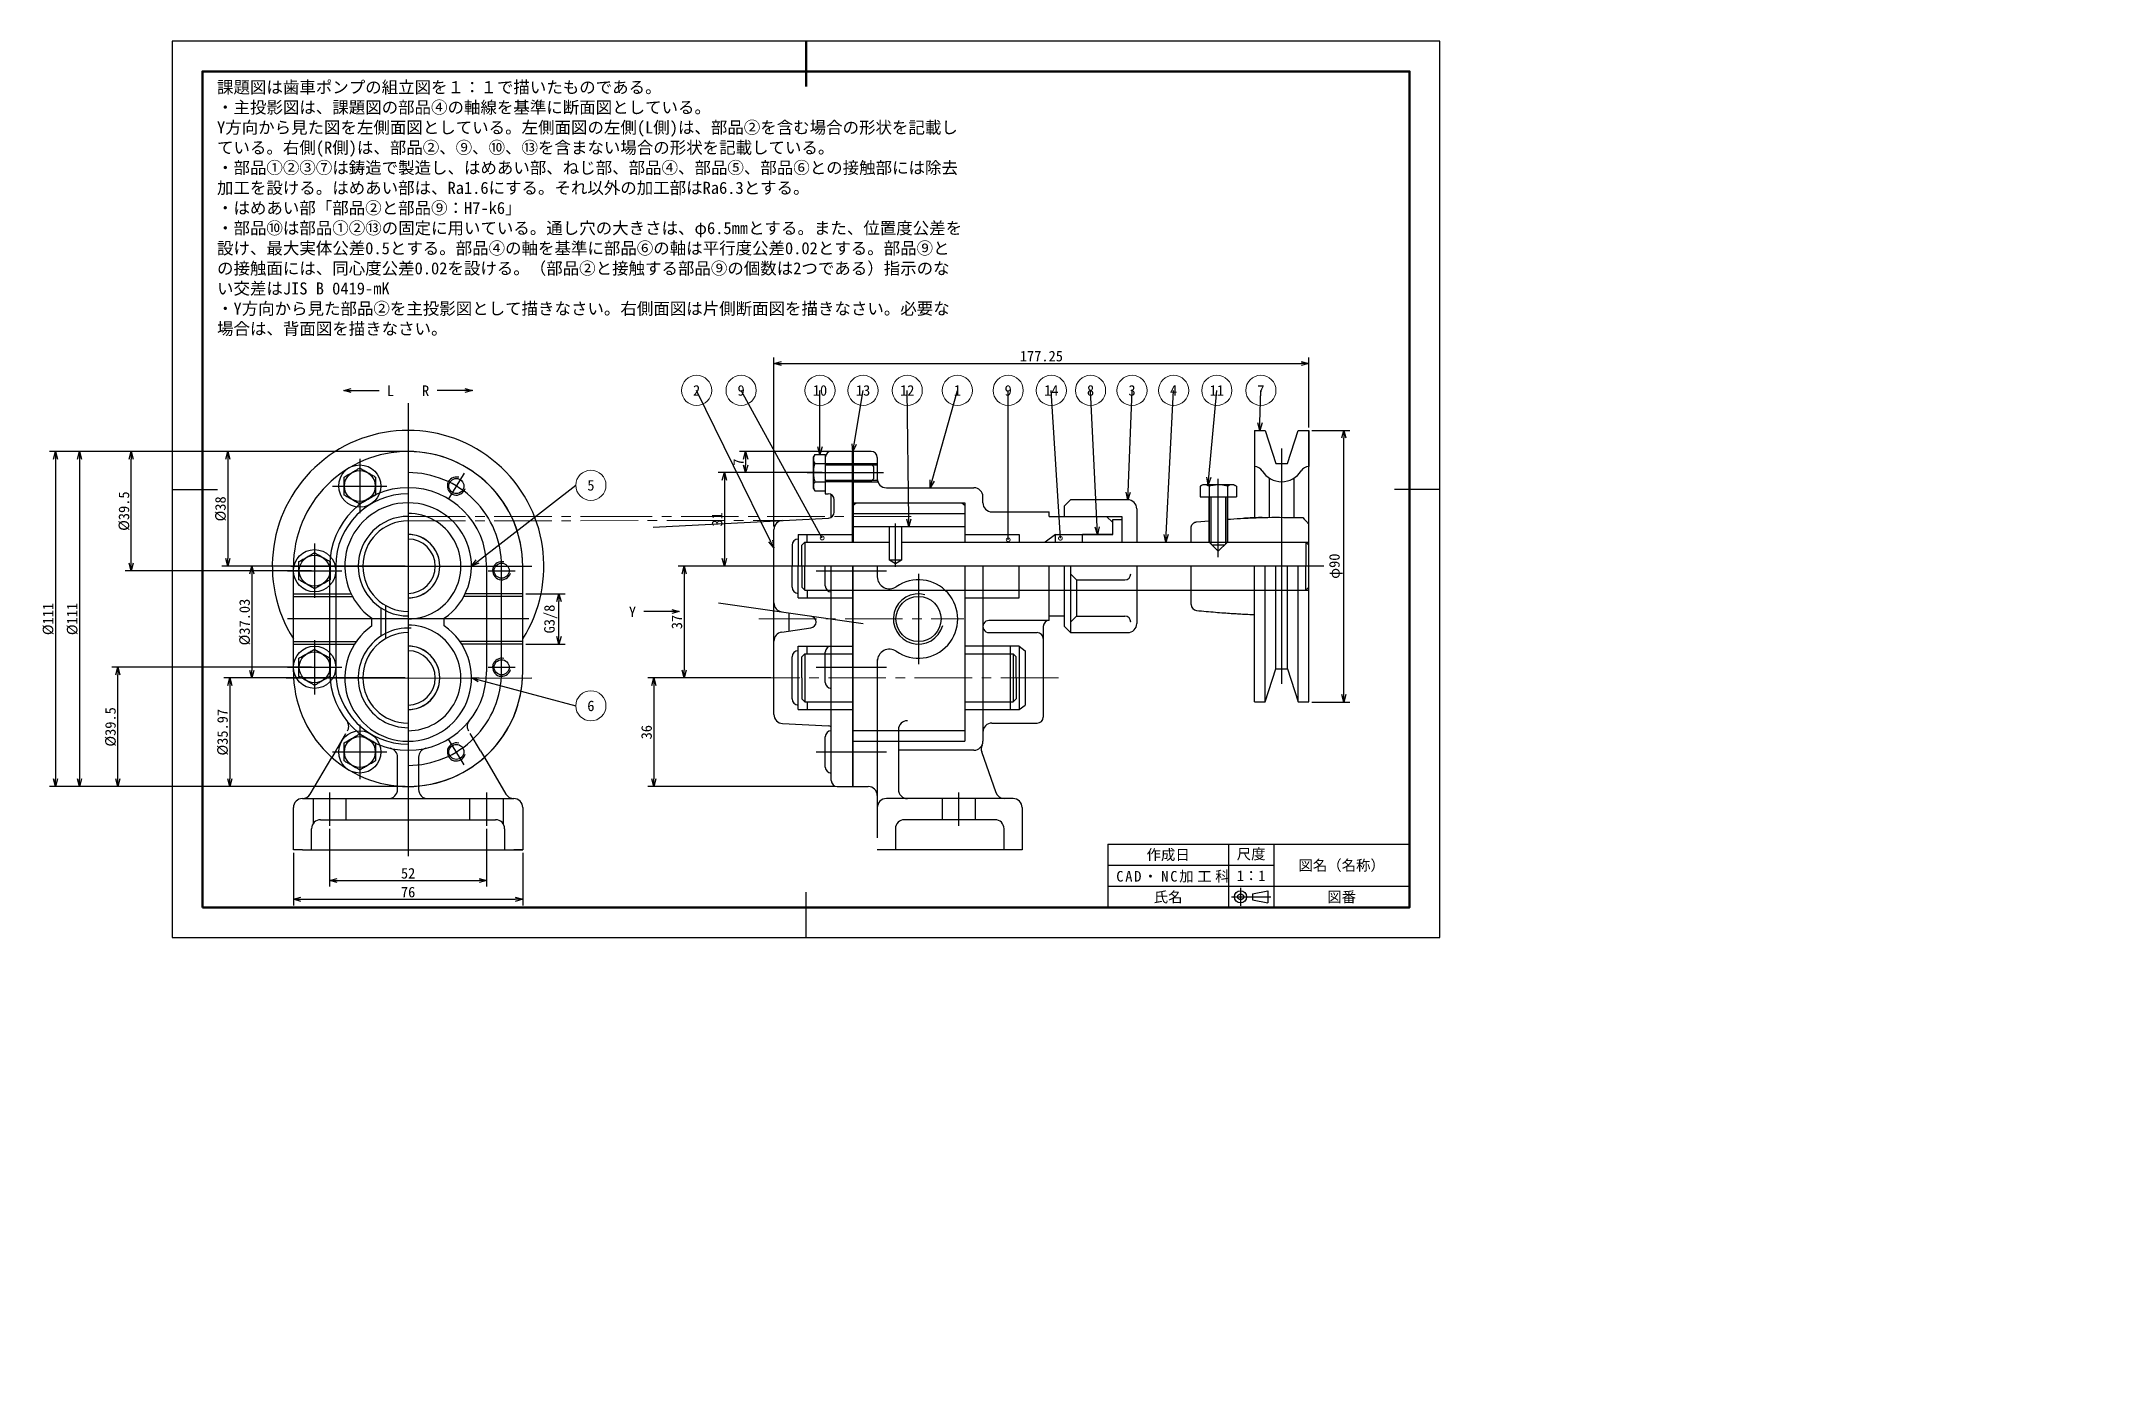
# Model space of a CAD drawing. Header units: millimetres. Extents: x -49 to 835, y -703 to 370.
# Drawn here: x -49 to 636, y -703 to -260 of the extents above; entities that cross this region are included whole.
import ezdxf
from ezdxf import colors
from ezdxf.entities.mleader import LeaderData, LeaderLine
from ezdxf.enums import TextEntityAlignment as Align
from ezdxf.math import Vec2, Vec3

# ---------------------------------------------------------------- set-up
doc = ezdxf.new("R2010")
doc.units = ezdxf.units.MM
doc.linetypes.add('CENTER2', pattern=[28.575, 19.05, -3.175, 3.175, -3.175])
for name, color, linetype, lineweight in [('01_外形線', 7, 'Continuous', 35), ('02_中心線', 1, 'CENTER2', 18), ('02図枠', 7, 'Continuous', 50), ('04_寸法線', 2, 'Continuous', 18), ('05_文字', 2, 'Continuous', 18), ('外形線', 7, 'Continuous', 35)]:
    doc.layers.add(name, color=color, linetype=linetype, lineweight=lineweight)
doc.layers.add('10下書線', color=254, linetype='Continuous', lineweight=25, plot=False)
doc.styles.add('MSゴシック-3.5', font='MS Gothic.ttf')
doc.styles.add('ゴシック3.5', font='MS Gothic.ttf', dxfattribs={"height": 3.5})
doc.styles.add('横文字', font='MS Gothic.ttf', dxfattribs={"height": 3.5})
doc.dimstyles.new('機械', dxfattribs={"dimtxt": 3.5, "dimasz": 2.5, "dimexe": 2, "dimexo": 1, "dimtad": 3, "dimdsep": 46, "dimtxsty": '横文字', "dimblk": 'OPEN30', "dimcen": 0, "dimazin": 2, "dimtfac": 1, "dimtmove": 0, "dimatfit": 3, "dimldrblk": 'OPEN30', "dimfxl": 1, "dimarcsym": 0})
doc.dimstyles.new('機械φ付', dxfattribs={"dimtxt": 3.5, "dimasz": 2.5, "dimexe": 2, "dimexo": 1, "dimtad": 3, "dimdsep": 46, "dimtxsty": '横文字', "dimblk": 'OPEN30', "dimcen": 0, "dimazin": 2, "dimtfac": 1, "dimtmove": 0, "dimatfit": 3, "dimldrblk": 'OPEN30', "dimfxl": 1, "dimarcsym": 0})

msp = doc.modelspace()

# ---------------------------------------------------------------- texts
at = {"char_height": 3.5}
for s, width, insert, attachment_point, style in [('L', 20.41727, (68.41, -374.199), 3, '横文字'), ('R', 20.41727, (77.64, -374.199), 1, '横文字'), ('Y', 20.41727, (146.196, -447.455), 1, '横文字'), ('尺度', 14.65722, (352.389, -529.66), 5, 'MSゴシック-3.5'), ('{\\T1.25;CAD・NC加工科}', 47.62977, (327.088, -537.045), 5, 'MSゴシック-3.5')]:
    msp.add_mtext_dynamic_manual_height_columns(s, width=width, gutter_width=17.5, heights=[0], dxfattribs=dict(at, insert=insert, attachment_point=attachment_point, style=style))
at = {"style": '横文字'}
for tag, text, p in [('作成日', '○○○○', (324.889, -529.66)), ('図名（名称）', '○○○○', (382.389, -533.16)), ('1：1', '1：1', (352.389, -536.66)), ('氏名', '○○○○', (324.889, -543.66)), ('図番', '0000', (382.389, -543.66))]:
    msp.add_attdef(tag, text=text, height=3.5, dxfattribs=at).set_placement(p, align=Align.MIDDLE)
at = {"layer": '外形線', "insert": (9.709, -273.38), "char_height": 4, "attachment_point": 1, "style": '横文字'}
msp.add_mtext_dynamic_manual_height_columns('\\pxqj;{\\fMS Mincho|b0|i0|c128|p17;課題図は歯車ポンプの組立図を１：１で描いたものである。\\fMS Mincho|b0|i0|c0|p17;\\P\\fMS Mincho|b0|i0|c128|p17;・主投影図は、課題図の部品④の軸線を基準に断面図としている。\\P\\pq*;Y方向から見た図を左側面図としている。左側面図の左側(L側)は、部品②を含む場合の形状を記載している。右側(R側)は、部品②、⑨、⑩、⑬を含まない場合の形状を記載している。\\P・部品①②③⑦は鋳造で製造し、はめあい部、ねじ部、部品④、部品⑤、部品⑥との接触部には除去加工を設ける。はめあい部は、Ra1.6にする。それ以外の加工部はRa6.3とする。\\P・はめあい部「部品②と部品⑨：H7-k6」\\P・部品⑩は部品①②⑬の固定に用いている。通し穴の大きさは、φ6.5㎜とする。また、位置度公差を設け、最大実体公差0.5とする。部品④の軸を基準に部品⑥の軸は平行度公差0.02とする。部品⑨との接触面には、同心度公差0.02を設ける。（部品②と接触する部品⑨の個数は2つである）指示のない交差はJIS B 0419-mK\\P・Y方向から見た部品②を主投影図として描きなさい。右側面図は片側断面図を描きなさい。必要な場合は、背面図を描きなさい。}', width=246.82824, gutter_width=25, heights=[98.131], dxfattribs=at)

# ---------------------------------------------------------------- blocks, each defined once
blk = doc.blocks.new('_Open30')
at = {"color": 0, "linetype": 'ByBlock', "lineweight": -2}
for p, q in [((-1, 0.27), (0, 0)), ((0, 0), (-1, -0.27)), ((0, 0), (-1, 0))]:
    blk.add_line(p, q, dxfattribs=at)
blk = doc.blocks.new('*D45')
at = {"color": 0, "lineweight": -2, "transparency": 16777216}
for p, q in [((47.03, -521.1), (47.03, -540.26)), ((99.03, -521.1), (99.03, -540.26)), ((49.53, -538.26), (96.53, -538.26))]:
    blk.add_line(p, q, dxfattribs=at)
at = {"layer": 'Defpoints', "color": 0, "transparency": 16777216}
for p in [(47.03, -520.1), (99.03, -520.1), (99.03, -538.26)]:
    blk.add_point(p, dxfattribs=at)
at = {"color": 0, "lineweight": -2, "transparency": 16777216, "xscale": 2.5, "yscale": 2.5, "zscale": 2.5, "rotation": 180}
blk.add_blockref('_Open30', (47.03, -538.26), dxfattribs=at)
at = {"color": 0, "lineweight": -2, "transparency": 16777216, "xscale": 2.5, "yscale": 2.5, "zscale": 2.5}
blk.add_blockref('_Open30', (99.03, -538.26), dxfattribs=at)
at = {"color": 0, "transparency": 16777216, "insert": (73.03, -535.88), "char_height": 3.5, "attachment_point": 5, "style": '横文字'}
blk.add_mtext('52', dxfattribs=at)
blk = doc.blocks.new('*D46')
at = {"color": 0, "lineweight": -2, "transparency": 16777216}
for p, q in [((35.03, -529.1), (35.03, -546.48)), ((111.03, -529.1), (111.03, -546.48)), ((37.53, -544.48), (108.53, -544.48))]:
    blk.add_line(p, q, dxfattribs=at)
at = {"layer": 'Defpoints', "color": 0, "transparency": 16777216}
for p in [(35.03, -528.1), (111.03, -528.1), (111.03, -544.48)]:
    blk.add_point(p, dxfattribs=at)
at = {"color": 0, "lineweight": -2, "transparency": 16777216, "xscale": 2.5, "yscale": 2.5, "zscale": 2.5, "rotation": 180}
blk.add_blockref('_Open30', (35.03, -544.48), dxfattribs=at)
at = {"color": 0, "lineweight": -2, "transparency": 16777216, "xscale": 2.5, "yscale": 2.5, "zscale": 2.5}
blk.add_blockref('_Open30', (111.03, -544.48), dxfattribs=at)
at = {"color": 0, "transparency": 16777216, "insert": (73.03, -542.11), "char_height": 3.5, "attachment_point": 5, "style": '横文字'}
blk.add_mtext('76', dxfattribs=at)
blk = doc.blocks.new('*D47')
at = {"color": 0, "lineweight": -2, "transparency": 16777216}
for p, q in [((112.01, -443.26), (125.03, -443.26)), ((123.03, -457.43), (123.03, -445.76)), ((112.01, -459.93), (125.03, -459.93))]:
    blk.add_line(p, q, dxfattribs=at)
at = {"layer": 'Defpoints', "color": 0, "transparency": 16777216}
for p in [(111.01, -443.26), (123.03, -443.26), (111.01, -459.93)]:
    blk.add_point(p, dxfattribs=at)
at = {"color": 0, "lineweight": -2, "transparency": 16777216, "xscale": 2.5, "yscale": 2.5, "zscale": 2.5}
for p, rotation in [((123.03, -443.26), 90), ((123.03, -459.93), 270)]:
    blk.add_blockref('_Open30', p, dxfattribs=dict(at, rotation=rotation))
at = {"color": 0, "transparency": 16777216, "insert": (120.28, -451.6), "char_height": 3.5, "attachment_point": 5, "rotation": 90, "style": '横文字'}
blk.add_mtext('G3/8', dxfattribs=at)
blk = doc.blocks.new('*D51')
at = {"color": 0, "lineweight": -2, "transparency": 16777216}
for p, q in [((372.51, -389.1), (385.11, -389.1)), ((383.11, -476.6), (383.11, -391.6)), ((372.51, -479.1), (385.11, -479.1))]:
    blk.add_line(p, q, dxfattribs=at)
at = {"layer": 'Defpoints', "color": 0, "transparency": 16777216}
for p in [(371.51, -389.1), (383.11, -389.1), (371.51, -479.1)]:
    blk.add_point(p, dxfattribs=at)
at = {"color": 0, "lineweight": -2, "transparency": 16777216, "xscale": 2.5, "yscale": 2.5, "zscale": 2.5}
for p, rotation in [((383.11, -389.1), 90), ((383.11, -479.1), 270)]:
    blk.add_blockref('_Open30', p, dxfattribs=dict(at, rotation=rotation))
at = {"color": 0, "transparency": 16777216, "insert": (380.46, -434.1), "char_height": 3.5, "attachment_point": 5, "rotation": 90, "style": '横文字'}
blk.add_mtext('φ90', dxfattribs=at)
blk = doc.blocks.new('*D52')
at = {"color": 0, "lineweight": -2, "transparency": 16777216}
for p, q in [((194.26, -420.94), (194.26, -364.89)), ((196.76, -366.89), (369.01, -366.89)), ((371.51, -388.1), (371.51, -364.89))]:
    blk.add_line(p, q, dxfattribs=at)
at = {"layer": 'Defpoints', "color": 0, "transparency": 16777216}
for p in [(371.51, -366.89), (371.51, -389.1), (194.26, -421.94)]:
    blk.add_point(p, dxfattribs=at)
at = {"color": 0, "lineweight": -2, "transparency": 16777216, "xscale": 2.5, "yscale": 2.5, "zscale": 2.5, "rotation": 180}
blk.add_blockref('_Open30', (194.26, -366.89), dxfattribs=at)
at = {"color": 0, "lineweight": -2, "transparency": 16777216, "xscale": 2.5, "yscale": 2.5, "zscale": 2.5}
blk.add_blockref('_Open30', (371.51, -366.89), dxfattribs=at)
at = {"color": 0, "transparency": 16777216, "insert": (282.89, -364.51), "char_height": 3.5, "attachment_point": 5, "style": '横文字'}
blk.add_mtext('177.25', dxfattribs=at)
blk = doc.blocks.new('照合番号')
at = {"linetype": 'Continuous', "lineweight": 18, "transparency": 16777216}
blk.add_circle((0, 0), 5, dxfattribs=at)
at = {"linetype": 'Continuous', "lineweight": 18, "transparency": 16777216, "style": 'ゴシック3.5'}
blk.add_attdef('照合番号', text='', height=3.5, dxfattribs=at).set_placement((0, 0), align=Align.MIDDLE_CENTER)
blk = doc.blocks.new('_DotSmall')
at = {"color": 0, "linetype": 'ByBlock', "const_width": 0.5}
blk.add_lwpolyline([(-0.0625, 0, 1), (0.0625, 0, 1)], format="xyb", close=True, dxfattribs=at)
blk = doc.blocks.new('*D54')
at = {"layer": '01_外形線', "color": 0, "lineweight": -2, "transparency": 16777216}
for p, q in [((72.03, -396.1), (-37.86, -396.1)), ((-35.86, -398.6), (-35.86, -504.6)), ((72.03, -507.1), (-37.86, -507.1))]:
    blk.add_line(p, q, dxfattribs=at)
at = {"layer": 'Defpoints', "color": 0, "transparency": 16777216}
for p in [(73.03, -396.1), (-35.86, -507.1), (73.03, -507.1)]:
    blk.add_point(p, dxfattribs=at)
at = {"layer": '01_外形線', "color": 0, "lineweight": -2, "transparency": 16777216, "xscale": 2.5, "yscale": 2.5, "zscale": 2.5}
for p, rotation in [((-35.86, -396.1), 90), ((-35.86, -507.1), 270)]:
    blk.add_blockref('_Open30', p, dxfattribs=dict(at, rotation=rotation))
at = {"layer": '01_外形線', "color": 0, "transparency": 16777216, "insert": (-38.23, -451.6), "char_height": 3.5, "attachment_point": 5, "rotation": 90, "style": '横文字'}
blk.add_mtext('%%c111', dxfattribs=at)
blk = doc.blocks.new('*D62')
at = {"layer": '04_寸法線', "color": 0, "lineweight": -2, "transparency": 16777216}
for p, q in [((72.03, -434.1), (19.28, -434.1)), ((21.28, -436.6), (21.28, -468.62)), ((72.03, -471.12), (19.28, -471.12))]:
    blk.add_line(p, q, dxfattribs=at)
at = {"layer": 'Defpoints', "color": 0, "transparency": 16777216}
for p in [(73.03, -434.1), (21.28, -471.12), (73.03, -471.12)]:
    blk.add_point(p, dxfattribs=at)
at = {"layer": '04_寸法線', "color": 0, "lineweight": -2, "transparency": 16777216, "xscale": 2.5, "yscale": 2.5, "zscale": 2.5}
for p, rotation in [((21.28, -434.1), 90), ((21.28, -471.12), 270)]:
    blk.add_blockref('_Open30', p, dxfattribs=dict(at, rotation=rotation))
at = {"layer": '04_寸法線', "color": 0, "transparency": 16777216, "insert": (18.91, -452.61), "char_height": 3.5, "attachment_point": 5, "rotation": 90, "style": '横文字'}
blk.add_mtext('%%c37.03', dxfattribs=at)
blk = doc.blocks.new('*D63')
at = {"layer": '04_寸法線', "color": 0, "lineweight": -2, "transparency": 16777216}
for p, q in [((72.03, -396.1), (-45.86, -396.1)), ((-43.86, -398.6), (-43.86, -504.6)), ((72.03, -507.1), (-45.86, -507.1))]:
    blk.add_line(p, q, dxfattribs=at)
at = {"layer": 'Defpoints', "color": 0, "transparency": 16777216}
for p in [(73.03, -396.1), (-43.86, -507.1), (73.03, -507.1)]:
    blk.add_point(p, dxfattribs=at)
at = {"layer": '04_寸法線', "color": 0, "lineweight": -2, "transparency": 16777216, "xscale": 2.5, "yscale": 2.5, "zscale": 2.5}
for p, rotation in [((-43.86, -396.1), 90), ((-43.86, -507.1), 270)]:
    blk.add_blockref('_Open30', p, dxfattribs=dict(at, rotation=rotation))
at = {"layer": '04_寸法線', "color": 0, "transparency": 16777216, "insert": (-46.23, -451.6), "char_height": 3.5, "attachment_point": 5, "rotation": 90, "style": '横文字'}
blk.add_mtext('%%c111', dxfattribs=at)
blk = doc.blocks.new('*D67')
at = {"layer": '04_寸法線', "color": 0, "lineweight": -2, "transparency": 16777216}
for p, q in [((72.03, -471.12), (11.97, -471.12)), ((13.97, -473.62), (13.97, -504.6)), ((72.03, -507.1), (11.97, -507.1))]:
    blk.add_line(p, q, dxfattribs=at)
at = {"layer": 'Defpoints', "color": 0, "transparency": 16777216}
for p in [(73.03, -471.12), (13.97, -507.1), (73.03, -507.1)]:
    blk.add_point(p, dxfattribs=at)
at = {"layer": '04_寸法線', "color": 0, "lineweight": -2, "transparency": 16777216, "xscale": 2.5, "yscale": 2.5, "zscale": 2.5}
for p, rotation in [((13.97, -471.12), 90), ((13.97, -507.1), 270)]:
    blk.add_blockref('_Open30', p, dxfattribs=dict(at, rotation=rotation))
at = {"layer": '04_寸法線', "color": 0, "transparency": 16777216, "insert": (11.6, -489.11), "char_height": 3.5, "attachment_point": 5, "rotation": 90, "style": '横文字'}
blk.add_mtext('%%c35.97', dxfattribs=at)
blk = doc.blocks.new('*D68')
at = {"layer": '04_寸法線', "color": 0, "lineweight": -2, "transparency": 16777216}
for p, q in [((72.03, -396.1), (11.28, -396.1)), ((13.28, -398.6), (13.28, -431.6)), ((72.03, -434.1), (11.28, -434.1))]:
    blk.add_line(p, q, dxfattribs=at)
at = {"layer": 'Defpoints', "color": 0, "transparency": 16777216}
for p in [(73.03, -396.1), (13.28, -434.1), (73.03, -434.1)]:
    blk.add_point(p, dxfattribs=at)
at = {"layer": '04_寸法線', "color": 0, "lineweight": -2, "transparency": 16777216, "xscale": 2.5, "yscale": 2.5, "zscale": 2.5}
for p, rotation in [((13.28, -396.1), 90), ((13.28, -434.1), 270)]:
    blk.add_blockref('_Open30', p, dxfattribs=dict(at, rotation=rotation))
at = {"layer": '04_寸法線', "color": 0, "transparency": 16777216, "insert": (10.91, -415.1), "char_height": 3.5, "attachment_point": 5, "rotation": 90, "style": '横文字'}
blk.add_mtext('%%c38', dxfattribs=at)
blk = doc.blocks.new('*D75')
at = {"layer": '04_寸法線', "color": 0, "lineweight": -2, "transparency": 16777216}
for p, q in [((72.03, -396.1), (-20.71, -396.1)), ((-18.71, -433.1), (-18.71, -398.6)), ((41.03, -435.6), (-20.71, -435.6))]:
    blk.add_line(p, q, dxfattribs=at)
at = {"layer": 'Defpoints', "color": 0, "transparency": 16777216}
for p in [(-18.71, -396.1), (73.03, -396.1), (42.03, -435.6)]:
    blk.add_point(p, dxfattribs=at)
at = {"layer": '04_寸法線', "color": 0, "lineweight": -2, "transparency": 16777216, "xscale": 2.5, "yscale": 2.5, "zscale": 2.5}
for p, rotation in [((-18.71, -396.1), 90), ((-18.71, -435.6), 270)]:
    blk.add_blockref('_Open30', p, dxfattribs=dict(at, rotation=rotation))
at = {"layer": '04_寸法線', "color": 0, "transparency": 16777216, "insert": (-21.08, -415.85), "char_height": 3.5, "attachment_point": 5, "rotation": 90, "style": '横文字'}
blk.add_mtext('%%c39.5', dxfattribs=at)
blk = doc.blocks.new('*D76')
at = {"layer": '04_寸法線', "color": 0, "lineweight": -2, "transparency": 16777216}
for p, q in [((41.03, -467.6), (-25.16, -467.6)), ((-23.16, -504.6), (-23.16, -470.1)), ((72.03, -507.1), (-25.16, -507.1))]:
    blk.add_line(p, q, dxfattribs=at)
at = {"layer": 'Defpoints', "color": 0, "transparency": 16777216}
for p in [(-23.16, -467.6), (42.03, -467.6), (73.03, -507.1)]:
    blk.add_point(p, dxfattribs=at)
at = {"layer": '04_寸法線', "color": 0, "lineweight": -2, "transparency": 16777216, "xscale": 2.5, "yscale": 2.5, "zscale": 2.5}
for p, rotation in [((-23.16, -467.6), 90), ((-23.16, -507.1), 270)]:
    blk.add_blockref('_Open30', p, dxfattribs=dict(at, rotation=rotation))
at = {"layer": '04_寸法線', "color": 0, "transparency": 16777216, "insert": (-25.54, -487.35), "char_height": 3.5, "attachment_point": 5, "rotation": 90, "style": '横文字'}
blk.add_mtext('%%c39.5', dxfattribs=at)
blk = doc.blocks.new('*D103')
at = {"layer": '05_文字', "color": 0, "lineweight": -2, "transparency": 16777216}
for p, q in [((214.26, -396.1), (182.88, -396.1)), ((210.26, -403.1), (182.88, -403.1)), ((184.88, -398.6), (184.88, -400.6))]:
    blk.add_line(p, q, dxfattribs=at)
at = {"layer": 'Defpoints', "color": 0, "transparency": 16777216}
for p in [(215.26, -396.1), (184.88, -403.1), (211.26, -403.1)]:
    blk.add_point(p, dxfattribs=at)
at = {"layer": '05_文字', "color": 0, "lineweight": -2, "transparency": 16777216, "xscale": 2.5, "yscale": 2.5, "zscale": 2.5}
for p, rotation in [((184.88, -396.1), 90), ((184.88, -403.1), 270)]:
    blk.add_blockref('_Open30', p, dxfattribs=dict(at, rotation=rotation))
at = {"layer": '05_文字', "color": 0, "transparency": 16777216, "insert": (182.51, -399.6), "char_height": 3.5, "attachment_point": 5, "rotation": 90, "style": '横文字'}
blk.add_mtext('7', dxfattribs=at)
blk = doc.blocks.new('*D104')
at = {"layer": '05_文字', "color": 0, "lineweight": -2, "transparency": 16777216}
for p, q in [((206.26, -403.1), (175.83, -403.1)), ((177.83, -405.6), (177.83, -431.6)), ((193.26, -434.1), (175.83, -434.1))]:
    blk.add_line(p, q, dxfattribs=at)
at = {"layer": 'Defpoints', "color": 0, "transparency": 16777216}
for p in [(207.26, -403.1), (177.83, -434.1), (194.26, -434.1)]:
    blk.add_point(p, dxfattribs=at)
at = {"layer": '05_文字', "color": 0, "lineweight": -2, "transparency": 16777216, "xscale": 2.5, "yscale": 2.5, "zscale": 2.5}
for p, rotation in [((177.83, -403.1), 90), ((177.83, -434.1), 270)]:
    blk.add_blockref('_Open30', p, dxfattribs=dict(at, rotation=rotation))
at = {"layer": '05_文字', "color": 0, "transparency": 16777216, "insert": (175.45, -418.6), "char_height": 3.5, "attachment_point": 5, "rotation": 90, "style": '横文字'}
blk.add_mtext('31', dxfattribs=at)
blk = doc.blocks.new('*D107')
at = {"layer": '05_文字', "color": 0, "lineweight": -2, "transparency": 16777216}
for p, q in [((193.26, -434.1), (162.49, -434.1)), ((164.49, -436.6), (164.49, -468.6)), ((193.26, -471.1), (162.49, -471.1))]:
    blk.add_line(p, q, dxfattribs=at)
at = {"layer": 'Defpoints', "color": 0, "transparency": 16777216}
for p in [(194.26, -434.1), (164.49, -471.1), (194.26, -471.1)]:
    blk.add_point(p, dxfattribs=at)
at = {"layer": '05_文字', "color": 0, "lineweight": -2, "transparency": 16777216, "xscale": 2.5, "yscale": 2.5, "zscale": 2.5}
for p, rotation in [((164.49, -434.1), 90), ((164.49, -471.1), 270)]:
    blk.add_blockref('_Open30', p, dxfattribs=dict(at, rotation=rotation))
at = {"layer": '05_文字', "color": 0, "transparency": 16777216, "insert": (162.12, -452.6), "char_height": 3.5, "attachment_point": 5, "rotation": 90, "style": '横文字'}
blk.add_mtext('37', dxfattribs=at)
blk = doc.blocks.new('*D110')
at = {"layer": '05_文字', "color": 0, "lineweight": -2, "transparency": 16777216}
for p, q in [((193.26, -471.1), (152.44, -471.1)), ((154.44, -473.6), (154.44, -504.6)), ((214.26, -507.1), (152.44, -507.1))]:
    blk.add_line(p, q, dxfattribs=at)
at = {"layer": 'Defpoints', "color": 0, "transparency": 16777216}
for p in [(194.26, -471.1), (154.44, -507.1), (215.26, -507.1)]:
    blk.add_point(p, dxfattribs=at)
at = {"layer": '05_文字', "color": 0, "lineweight": -2, "transparency": 16777216, "xscale": 2.5, "yscale": 2.5, "zscale": 2.5}
for p, rotation in [((154.44, -471.1), 90), ((154.44, -507.1), 270)]:
    blk.add_blockref('_Open30', p, dxfattribs=dict(at, rotation=rotation))
at = {"layer": '05_文字', "color": 0, "transparency": 16777216, "insert": (152.06, -489.1), "char_height": 3.5, "attachment_point": 5, "rotation": 90, "style": '横文字'}
blk.add_mtext('36', dxfattribs=at)

# ---------------------------------------------------------------- dimensions: what is measured, and where the dimension line sits
dim = msp.add_linear_dim(base=(371.512, -366.89), p1=(194.262, -421.942), p2=(371.512, -389.095), dimstyle='機械')
dim.commit()
dim.dimension.update_dxf_attribs({"geometry": '*D52', "text_midpoint": (282.887, -366.89), "dimtype": 160})
dim = msp.add_linear_dim(base=(383.115, -389.095), p1=(371.512, -479.095), p2=(371.512, -389.095), angle=90, dimstyle='機械', override={"dimpost": 'φ<>'})
dim.commit()
dim.dimension.update_dxf_attribs({"geometry": '*D51', "text_midpoint": (380.456, -434.095)})
dim = msp.add_linear_dim(base=(123.031, -443.264), p1=(111.011, -459.926), p2=(111.011, -443.264), angle=90, text='G3/8', dimstyle='機械')
dim.commit()
dim.dimension.update_dxf_attribs({"geometry": '*D47', "text_midpoint": (120.282, -451.595)})
for base, p1, p2, picture, middle in [((99.025, -538.256), (47.025, -520.095), (99.025, -520.095), '*D45', (73.025, -535.881)), ((111.025, -544.483), (35.025, -528.095), (111.025, -528.095), '*D46', (73.025, -542.108))]:
    dim = msp.add_linear_dim(base=base, p1=p1, p2=p2, dimstyle='機械')
    dim.commit()
    dim.dimension.update_dxf_attribs({"geometry": picture, "text_midpoint": middle})
at = {"layer": '01_外形線'}
dim = msp.add_linear_dim(base=(-35.855, -507.095), p1=(73.025, -396.095), p2=(73.025, -507.095), angle=90, dimstyle='機械φ付', override={"dimpost": '%%c<>'}, dxfattribs=at)
dim.commit()
dim.dimension.update_dxf_attribs({"geometry": '*D54', "text_midpoint": (-38.23, -451.595)})
at = {"layer": '04_寸法線'}
for p1, p2, distance, picture, middle in [((73.025, -396.095), (73.025, -507.095), -116.88, '*D63', (-46.23, -451.595)), ((73.025, -434.095), (73.025, -471.124), -51.744, '*D62', (18.906, -452.61))]:
    dim = msp.add_aligned_dim(p1=p1, p2=p2, distance=distance, dimstyle='機械φ付', override={"dimpost": '%%c<>'}, dxfattribs=at)
    dim.commit()
    dim.dimension.update_dxf_attribs({"geometry": picture, "text_midpoint": middle})
for base, p1, p2, picture, middle in [((-18.706, -396.095), (42.025, -435.595), (73.025, -396.095), '*D75', (-21.081, -415.845)), ((13.281, -434.095), (73.025, -396.095), (73.025, -434.095), '*D68', (10.906, -415.095)), ((-23.162, -467.595), (73.025, -507.095), (42.025, -467.595), '*D76', (-25.537, -487.345)), ((13.975, -507.095), (73.025, -471.124), (73.025, -507.095), '*D67', (11.6, -489.11))]:
    dim = msp.add_linear_dim(base=base, p1=p1, p2=p2, angle=90, dimstyle='機械φ付', override={"dimpost": '%%c<>'}, dxfattribs=at)
    dim.commit()
    dim.dimension.update_dxf_attribs({"geometry": picture, "text_midpoint": middle})
at = {"layer": '05_文字'}
for base, p1, p2, picture, middle in [((184.883, -403.096), (215.262, -396.095), (211.262, -403.096), '*D103', (182.508, -399.595)), ((177.826, -434.095), (207.262, -403.096), (194.262, -434.095), '*D104', (175.451, -418.595)), ((164.493, -471.095), (194.262, -434.095), (194.262, -471.095), '*D107', (162.118, -452.595)), ((154.436, -507.095), (194.262, -471.095), (215.262, -507.095), '*D110', (152.061, -489.095))]:
    dim = msp.add_linear_dim(base=base, p1=p1, p2=p2, angle=90, dimstyle='機械', dxfattribs=at)
    dim.commit()
    dim.dimension.update_dxf_attribs({"geometry": picture, "text_midpoint": middle})

# ---------------------------------------------------------------- linework, layer by layer
for p, q in [((73.025, -380.059), (73.025, -530.148)), ((353.512, -389.095), (357.012, -389.095)), ((353.512, -389.095), (353.512, -418.018)), ((357.012, -389.095), (360.586, -400.095)), ((364.438, -400.095), (368.012, -389.095)), ((368.012, -389.095), (371.512, -389.095)), ((371.512, -389.095), (371.512, -401.095)), ((371.512, -434.095), (371.512, -389.095)), ((215.262, -396.095), (213.262, -396.095)), ((226.512, -396.095), (215.262, -396.095)), ((220.512, -396.095), (220.262, -396.095)), ((220.262, -426.095), (220.262, -396.095)), ((220.512, -396.095), (220.512, -414.618)), ((362.512, -473.095), (362.512, -395.095)), ((57.025, -398.544), (57.025, -416.542)), ((91.599, -403.257), (86.452, -411.83)), ((91.599, -403.257), (86.452, -411.83)), ((205.312, -403.096), (230.512, -403.095)), ((207.777, -397.095), (207.262, -397.987)), ((207.262, -397.987), (207.262, -408.204)), ((207.777, -397.095), (211.262, -397.095)), ((207.777, -400.095), (226.262, -400.095)), ((211.262, -397.095), (211.262, -410.095)), ((226.762, -400.595), (211.262, -400.595)), ((220.512, -400.095), (228.512, -400.095)), ((228.512, -400.595), (220.512, -400.595)), ((226.262, -400.095), (227.262, -401.095)), ((227.262, -401.095), (227.262, -405.095)), ((228.512, -398.095), (228.512, -405.095)), ((360.586, -400.095), (364.438, -400.095)), ((-5.111, -408.66), (9.889, -408.66)), ((48.026, -407.543), (66.024, -407.543)), ((207.262, -408.204), (207.777, -409.095)), ((207.777, -406.095), (211.262, -406.095)), ((207.777, -409.095), (211.262, -409.095)), ((211.262, -405.595), (226.762, -405.595)), ((226.262, -406.095), (211.262, -406.095)), ((211.262, -410.095), (212.262, -410.095)), ((213.262, -417.881), (213.262, -410.363)), ((220.512, -405.595), (228.517, -405.595)), ((220.512, -406.095), (228.559, -406.095)), ((226.262, -406.095), (227.262, -405.095)), ((231.512, -408.095), (260.512, -408.095)), ((336.404, -407.095), (335.512, -407.61)), ((335.512, -407.61), (335.512, -411.095)), ((346.621, -407.095), (336.404, -407.095)), ((338.512, -407.61), (338.512, -426.095)), ((341.512, -431.095), (341.512, -405.095)), ((344.512, -407.61), (344.512, -411.095)), ((347.512, -407.61), (346.621, -407.095)), ((347.512, -407.61), (347.512, -411.095)), ((358.512, -417.932), (358.512, -404.957)), ((366.512, -404.957), (366.512, -417.982)), ((414.889, -408.66), (399.889, -408.66)), ((214.262, -416.15), (214.262, -412.095)), ((220.512, -413.883), (221.512, -413.095)), ((220.512, -413.095), (257.512, -413.095)), ((220.512, -416.595), (257.512, -416.595)), ((256.512, -413.095), (257.512, -413.883)), ((257.512, -413.095), (257.512, -426.095)), ((263.512, -413.095), (263.512, -411.095)), ((266.512, -416.095), (285.512, -416.095)), ((285.512, -417.595), (285.512, -416.095)), ((290.512, -414.095), (292.512, -412.095)), ((290.512, -417.595), (290.512, -414.095)), ((311.512, -412.095), (292.512, -412.095)), ((314.512, -415.095), (314.512, -426.095)), ((335.512, -411.095), (347.512, -411.095)), ((338.512, -426.095), (338.512, -411.095)), ((339.012, -411.095), (339.012, -426.595)), ((344.012, -426.595), (344.012, -411.095)), ((344.512, -426.095), (344.512, -411.095)), ((344.512, -411.095), (344.512, -426.095)), ((154.21, -421.194), (212.367, -418.146)), ((194.262, -458.94), (194.262, -421.942)), ((194.262, -434.095), (194.262, -421.942)), ((202.262, -423.595), (202.262, -434.095)), ((202.262, -423.595), (220.262, -423.595)), ((205.262, -426.095), (205.262, -423.595)), ((220.512, -417.817), (220.512, -426.095)), ((220.512, -420.97), (257.512, -420.97)), ((232.512, -432.095), (232.512, -420.97)), ((234.512, -434.297), (234.512, -419.97)), ((236.512, -420.97), (236.512, -432.095)), ((257.512, -423.595), (275.512, -423.595)), ((275.512, -423.595), (275.512, -426.095)), ((287.512, -423.595), (284.179, -426.095)), ((285.512, -417.595), (309.512, -417.595)), ((287.512, -426.095), (287.512, -423.595)), ((287.512, -423.595), (306.512, -423.595)), ((306.512, -423.595), (296.512, -423.595)), ((296.512, -426.095), (296.512, -423.595)), ((304.512, -417.595), (306.512, -419.595)), ((306.512, -418.595), (309.512, -418.595)), ((306.512, -423.595), (306.512, -418.595)), ((309.512, -417.595), (309.512, -426.095)), ((332.512, -426.095), (332.512, -421.411)), ((334.322, -419.42), (338.512, -419.034)), ((42.025, -426.596), (42.025, -444.594)), ((200.262, -427.095), (200.262, -434.095)), ((202.262, -425.095), (202.262, -425.095)), ((203.512, -427.095), (204.512, -426.095)), ((203.512, -434.095), (203.512, -427.095)), ((204.512, -426.095), (232.512, -426.095)), ((204.512, -426.095), (204.512, -434.095)), ((236.512, -426.095), (371.512, -426.095)), ((339.512, -427.095), (338.512, -426.095)), ((338.512, -426.095), (341.512, -429.095)), ((343.512, -427.095), (339.512, -427.095)), ((341.512, -429.095), (344.512, -426.095)), ((344.512, -426.095), (343.512, -427.095)), ((370.512, -426.095), (371.512, -427.095)), ((370.512, -426.095), (370.512, -434.095)), ((33.026, -435.595), (51.024, -435.595)), ((34.22, -434.095), (114.025, -434.095)), ((35.188, -434.095), (35.025, -434.095)), ((35.025, -469.095), (35.025, -434.095)), ((47.025, -434.095), (47.025, -469.095)), ((49.025, -434.095), (49.025, -469.095)), ((99.025, -434.095), (99.025, -469.095)), ((99.525, -435.595), (108.525, -435.595)), ((99.525, -435.595), (108.525, -435.595)), ((104.025, -469.095), (104.025, -434.095)), ((111.025, -469.095), (111.025, -434.095)), ((111.025, -469.095), (111.025, -434.095)), ((376.512, -434.095), (189.262, -434.095)), ((200.262, -441.095), (200.262, -434.095)), ((202.262, -444.595), (202.262, -434.095)), ((203.512, -434.095), (203.512, -441.095)), ((204.512, -442.095), (204.512, -434.095)), ((208.262, -435.595), (231.512, -435.595)), ((211.262, -440.595), (211.262, -434.095)), ((213.262, -502.647), (213.262, -434.095)), ((220.262, -434.095), (220.262, -507.095)), ((220.512, -507.095), (220.512, -434.095)), ((228.512, -434.095), (228.512, -437.595)), ((236.512, -432.095), (232.512, -432.095)), ((234.512, -433.297), (232.512, -432.095)), ((236.512, -432.095), (234.512, -433.297)), ((242.156, -436.595), (242.156, -466.595)), ((257.512, -434.095), (257.512, -492.095)), ((263.512, -434.095), (263.512, -492.095)), ((275.512, -444.595), (275.512, -434.095)), ((285.512, -452.095), (285.512, -434.095)), ((290.512, -454.095), (290.512, -434.095)), ((292.512, -434.095), (292.512, -456.095)), ((294.512, -438.658), (292.512, -436.658)), ((314.512, -434.095), (314.512, -453.095)), ((353.512, -479.095), (353.512, -434.095)), ((357.012, -479.095), (357.012, -434.095)), ((360.586, -468.095), (360.586, -434.095)), ((364.438, -468.095), (364.438, -434.095)), ((368.012, -479.095), (368.012, -434.095)), ((370.512, -442.095), (370.512, -434.095)), ((371.512, -479.095), (371.512, -434.095)), ((35.025, -444.12), (54.573, -444.12)), ((35.039, -443.264), (54.146, -443.264)), ((111.025, -444.12), (91.478, -444.12)), ((111.011, -443.264), (91.904, -443.264)), ((202.262, -444.595), (220.262, -444.595)), ((203.512, -441.095), (204.512, -442.095)), ((204.512, -442.095), (314.512, -442.095)), ((205.262, -442.095), (205.262, -444.595)), ((257.512, -444.595), (275.512, -444.595)), ((294.512, -438.658), (310.512, -438.658)), ((294.512, -438.658), (294.512, -450.658)), ((314.512, -442.095), (332.512, -442.095)), ((332.512, -442.095), (371.512, -442.095)), ((370.512, -442.095), (371.512, -441.095)), ((61.025, -453.861), (61.025, -451.329)), ((64.025, -447.924), (64.025, -457.266)), ((65.525, -447.086), (65.525, -458.105)), ((85.025, -453.861), (85.025, -451.329)), ((85.025, -453.861), (85.025, -451.329)), ((175.906, -446.185), (223.877, -453.128)), ((199.262, -455.621), (199.262, -449.565)), ((285.512, -450.595), (290.512, -450.595)), ((292.512, -452.658), (294.512, -450.658)), ((294.512, -450.658), (310.512, -450.658)), ((113.025, -451.595), (33.025, -451.595)), ((196.832, -455.973), (206.513, -454.572)), ((285.512, -452.095), (265.512, -452.095)), ((265.512, -456.095), (281.512, -456.095)), ((283.512, -454.095), (283.512, -484.095)), ((290.512, -454.095), (292.512, -456.095)), ((292.512, -456.095), (311.512, -456.095)), ((312.512, -452.658), (312.512, -452.658)), ((35.025, -459.07), (55.809, -459.07)), ((35.039, -459.926), (55.255, -459.926)), ((42.025, -458.596), (42.025, -476.594)), ((111.025, -459.07), (90.241, -459.07)), ((111.011, -459.926), (90.795, -459.926)), ((194.262, -483.248), (194.262, -458.942)), ((200.262, -478.095), (200.262, -464.095)), ((202.262, -460.595), (220.262, -460.595)), ((202.262, -481.595), (202.262, -460.595)), ((203.512, -464.095), (204.512, -463.095)), ((203.512, -471.095), (203.512, -464.095)), ((204.512, -463.095), (220.512, -463.095)), ((204.512, -463.095), (204.512, -479.095)), ((205.262, -463.095), (205.262, -460.595)), ((211.262, -464.595), (211.262, -462.595)), ((211.262, -470.595), (211.262, -464.595)), ((228.512, -465.059), (228.512, -524.059)), ((275.512, -460.595), (257.512, -460.595)), ((257.512, -463.095), (273.512, -463.095)), ((272.512, -460.595), (272.512, -481.595)), ((274.512, -464.095), (273.512, -463.095)), ((273.512, -463.095), (273.512, -479.095)), ((274.512, -471.095), (274.512, -464.095)), ((275.512, -460.595), (275.512, -481.595)), ((275.512, -460.595), (277.512, -462.095)), ((277.512, -462.095), (277.512, -480.095)), ((32.756, -471.153), (114.025, -471.095)), ((33.026, -467.595), (51.024, -467.595)), ((35.025, -469.095), (35.188, -469.095)), ((99.525, -467.595), (108.525, -467.595)), ((99.525, -467.595), (108.525, -467.595)), ((203.512, -471.095), (203.512, -478.095)), ((208.262, -467.595), (231.512, -467.595)), ((211.262, -472.595), (211.262, -470.595)), ((274.512, -471.095), (274.512, -478.095)), ((357.012, -479.095), (360.586, -468.095)), ((360.586, -468.095), (364.438, -468.095)), ((364.438, -468.095), (368.012, -479.095)), ((203.512, -478.095), (204.512, -479.095)), ((274.512, -478.095), (273.512, -479.095)), ((202.262, -481.595), (220.262, -481.595)), ((204.512, -479.095), (220.512, -479.095)), ((205.262, -479.095), (205.262, -481.595)), ((238.512, -485.289), (238.512, -485.289)), ((257.512, -479.095), (273.512, -479.095)), ((257.512, -481.595), (275.512, -481.595)), ((275.512, -481.595), (277.512, -480.095)), ((353.512, -479.095), (357.012, -479.095)), ((368.012, -479.095), (371.512, -479.095)), ((49.056, -495.28), (52.445, -489.527)), ((57.025, -486.648), (57.025, -504.646)), ((91.599, -499.933), (86.452, -491.361)), ((91.599, -499.933), (86.452, -491.361)), ((96.995, -495.28), (93.606, -489.527)), ((197.105, -486.244), (212.367, -487.044)), ((211.262, -492.647), (211.262, -490.647)), ((220.512, -488.595), (257.512, -488.595)), ((220.512, -492.095), (257.512, -492.095)), ((235.512, -488.289), (235.512, -508.095)), ((263.512, -492.095), (263.512, -492.095)), ((266.512, -486.095), (281.512, -486.095)), ((40.61, -509.618), (47.76, -497.48)), ((49.056, -495.28), (47.76, -497.48)), ((48.026, -495.647), (66.024, -495.647)), ((69.525, -508.095), (69.525, -497.357)), ((76.525, -497.357), (76.525, -508.095)), ((96.995, -495.28), (98.29, -497.48)), ((98.29, -497.48), (105.44, -509.618)), ((98.29, -497.48), (105.44, -509.618)), ((208.262, -495.647), (231.512, -495.647)), ((211.262, -498.647), (211.262, -492.647)), ((211.262, -500.647), (211.262, -498.647)), ((260.512, -495.095), (235.512, -495.095)), ((260.512, -495.095), (260.512, -495.095)), ((263.095, -495.542), (267.811, -509.082)), ((263.12, -495.612), (263.12, -495.612)), ((213.262, -505.095), (213.262, -502.647)), ((265.224, -501.654), (265.224, -501.654)), ((38.025, -511.095), (108.025, -511.095)), ((41.525, -511.095), (41.525, -519.437)), ((47.025, -509.095), (47.025, -520.095)), ((52.525, -518.095), (52.525, -511.095)), ((93.525, -518.095), (93.525, -511.095)), ((99.025, -509.095), (99.025, -520.095)), ((99.025, -509.095), (99.025, -520.095)), ((104.525, -511.095), (104.525, -519.437)), ((215.262, -507.095), (220.262, -507.095)), ((220.262, -507.095), (220.512, -507.095)), ((220.512, -507.095), (225.512, -507.095)), ((273.512, -511.095), (231.512, -511.095)), ((250.012, -511.095), (250.012, -518.095)), ((255.512, -520.095), (255.512, -509.095)), ((261.012, -518.095), (261.012, -511.095)), ((35.025, -528.095), (35.025, -514.095)), ((44.025, -518.095), (102.025, -518.095)), ((111.025, -514.095), (111.025, -528.095)), ((111.025, -514.095), (111.025, -528.095)), ((267.512, -518.095), (237.512, -518.095)), ((276.512, -514.095), (276.512, -528.095)), ((41.025, -528.095), (41.025, -521.095)), ((105.025, -521.095), (105.025, -528.095)), ((234.512, -521.095), (234.512, -528.095)), ((270.512, -528.095), (270.512, -521.095)), ((304.889, -526.16), (404.889, -526.16)), ((304.889, -526.16), (304.889, -547.16)), ((344.889, -526.16), (344.889, -547.16)), ((359.889, -526.16), (359.889, -547.16)), ((38.025, -528.095), (35.025, -528.095)), ((38.025, -528.095), (111.025, -528.095)), ((111.025, -528.095), (108.025, -528.095)), ((276.512, -528.095), (228.512, -528.095)), ((304.889, -533.16), (359.889, -533.16)), ((304.889, -540.16), (404.889, -540.16)), ((204.889, -557.16), (204.889, -542.16)), ((345.889, -543.66), (358.889, -543.66)), ((348.889, -540.66), (348.889, -546.66)), ((352.889, -542.66), (357.889, -541.66)), ((352.889, -542.66), (352.889, -544.66)), ((352.889, -544.66), (357.889, -545.66)), ((357.889, -541.66), (357.889, -545.66))]:
    msp.add_line(p, q)
msp.add_lwpolyline([(-5.111, -557.16), (414.889, -557.16), (414.889, -260.16), (-5.111, -260.16)], close=True)
at = {"flags": 128}
msp.add_lwpolyline([(369.492, -418.014), (369.997, -418.561), (370.502, -419.109), (371.512, -420.204)], dxfattribs=at)
for centre, radius in [((57.025, -407.543), 7), ((57.025, -407.543), 5.108), ((89.025, -407.543), 2.5), ((89.025, -407.543), 2.5), ((42.025, -435.595), 7), ((42.025, -435.595), 5.108), ((104.025, -435.595), 2.5), ((104.025, -435.595), 2.5), ((242.156, -451.595), 7.475), ((42.025, -467.595), 7), ((42.025, -467.595), 5.108), ((104.025, -467.595), 2.5), ((104.025, -467.595), 2.5), ((57.025, -495.647), 7), ((57.025, -495.647), 5.108), ((89.025, -495.647), 2.5), ((89.025, -495.647), 2.5), ((348.889, -543.66), 2), ((348.889, -543.66), 1)]:
    msp.add_circle(centre, radius)
for centre, radius, start, end in [((73.025, -434.095), 38, 90, 180.00002), ((73.025, -434.095), 38, 0, 90.000001), ((73.025, -434.095), 38, 0, 90), ((213.262, -398.095), 2, 90, 180), ((226.512, -398.095), 2, 0, 90), ((73.025, -434.095), 31, 0, 90.000001), ((353.512, -404.095), 3, 31.890792, 90), ((362.512, -398.495), 7.6, 211.890792, 328.109208), ((371.512, -404.095), 3, 90, 148.109208), ((73.025, -434.095), 26, 0, 180), ((73.025, -434.095), 24, 90, 180), ((89.025, -407.543), 3, 75, 345), ((89.025, -407.543), 3, 75, 345), ((212.262, -412.095), 2, 0, 90), ((231.512, -405.095), 3, 180, 270), ((260.512, -411.095), 3, 0, 90), ((73.025, -434.095), 21, 90, 235.150095), ((73.025, -434.095), 21, 304.849905, 90), ((73.025, -434.095), 17.5, 270, 90.000002), ((212.262, -416.149), 2, 273, 0), ((266.512, -413.095), 3, 180, 270), ((311.512, -415.095), 3, 0, 90), ((73.025, -434.095), 16.5, 90.000002, 269.999998), ((73.025, -434.095), 15, 90.000002, 269.999998), ((73.025, -434.095), 10.5, 269.999997, 90.000003), ((73.025, -434.095), 10.5, 270, 90), ((197.262, -421.942), 3, 93, 180), ((73.025, -434.095), 9, 270, 90), ((202.262, -427.095), 2, 90, 180), ((104.025, -435.595), 3, 75, 345), ((104.025, -435.595), 3, 75, 345), ((232.512, -437.595), 4, 180, 304.560322), ((310.512, -436.658), 2, 270, 0), ((202.262, -441.095), 2, 180, 270), ((213.262, -440.595), 2, 180, 270), ((242.156, -451.595), 8.331, 75, 345), ((242.156, -451.595), 13, 235.439678, 124.560322), ((197.262, -446.248), 3, 180, 264.614476), ((206.227, -452.593), 2, 278.235086, 81.720999), ((310.512, -452.658), 2, 0, 90), ((334.512, -446.779), 2, 179.999743, 264.438874), ((73.025, -471.124), 21, 124.849905, 270), ((73.025, -471.124), 16.5, 86.422964, 269.999998), ((73.025, -471.124), 15, 90.000002, 269.999998), ((73.025, -471.124), 17.5, 270, 90.000002), ((73.025, -471.124), 21, 270, 55.150095), ((197.262, -458.942), 3, 98.235086, 180), ((265.512, -454.095), 2, 90, 270.000001), ((281.512, -458.095), 2, 0, 90), ((285.512, -454.095), 2, 90, 180), ((311.512, -453.095), 3, 270, 0), ((73.025, -471.095), 10.5, 269.999997, 90.000003), ((73.025, -471.095), 10.5, 270, 90), ((73.025, -471.124), 9, 270, 90), ((104.025, -467.595), 3, 75, 345), ((104.025, -467.595), 3, 75, 345), ((202.262, -464.095), 2, 90, 180), ((213.262, -462.595), 2, 90, 180), ((232.512, -465.595), 4, 55.439678, 180), ((73.025, -469.095), 38, 180, 270.000001), ((73.025, -469.095), 26, 180, 359.999982), ((73.025, -469.095), 24, 180, 270), ((73.025, -469.095), 38, 269.999999, 0), ((73.025, -469.095), 31, 269.999999, 0), ((73.025, -469.095), 38, 270, 0), ((73.025, -471.124), 10.5, 270, 359.612855), ((202.262, -478.095), 2, 180, 270), ((213.262, -472.595), 2, 180, 270), ((197.262, -483.248), 3, 180, 267), ((238.512, -488.289), 3, 90, 180), ((281.512, -484.095), 2, 270, 0), ((213.262, -490.647), 2, 90, 180), ((212.262, -489.041), 2, 60, 87), ((260.512, -492.095), 3, 270, 0), ((266.512, -489.095), 3, 90, 180), ((66.525, -497.357), 3, 0, 77.047809), ((79.525, -497.357), 3, 102.952191, 180), ((89.025, -495.647), 3, 75, 345), ((89.025, -495.647), 3, 75, 345), ((265.953, -494.625), 3, 155.07455, 199.202723), ((213.262, -500.647), 2, 180, 270), ((215.262, -505.095), 2, 180, 270), ((38.025, -514.095), 3, 90, 180), ((38.025, -508.095), 3, 270, 329.500037), ((66.525, -508.095), 3, 270, 0), ((79.525, -508.095), 3, 180, 270), ((108.025, -508.095), 3, 210.499963, 270), ((108.025, -508.095), 3, 210.499963, 270), ((108.025, -514.095), 3, 0, 90), ((108.025, -514.095), 3, 0, 90), ((225.512, -510.095), 3, 0, 90), ((231.512, -514.095), 3, 90, 180), ((238.512, -508.095), 3, 180, 270), ((270.644, -508.095), 3, 199.202729, 270), ((273.512, -514.095), 3, 0, 90), ((44.025, -521.095), 3, 90, 180), ((102.025, -521.095), 3, 0, 90), ((237.512, -521.095), 3, 90, 180), ((267.512, -521.095), 3, 0, 90)]:
    msp.add_arc(centre, radius, start, end)
for points, knots in [([(51.829, -404.543), (52.28, -404.283), (53.192, -403.757), (54.543, -402.977), (55.834, -402.231), (56.626, -401.774), (57.025, -401.543)], [0, 0, 0, 0, 0.2645996, 0.5349364, 0.7653373, 1, 1, 1, 1]), ([(57.025, -401.543), (57.476, -401.804), (58.388, -402.33), (59.739, -403.11), (61.03, -403.856), (61.822, -404.313), (62.221, -404.543)], [0, 0, 0, 0, 0.2645994, 0.5349363, 0.7653373, 1, 1, 1, 1]), ([(207.777, -400.095), (207.599, -400.817), (207.301, -402.032), (207.301, -403.809), (207.502, -405.086), (207.708, -405.841), (207.777, -406.095)], [0, 0, 0, 0, 0.3649051, 0.614271, 0.8703624, 1, 1, 1, 1]), ([(207.777, -397.095), (207.643, -397.356), (207.372, -397.882), (207.273, -398.662), (207.418, -399.407), (207.657, -399.865), (207.777, -400.095)], [0, 0, 0, 0, 0.26459924, 0.53493626, 0.76533706, 1, 1, 1, 1]), ([(51.829, -410.543), (51.829, -410.29), (51.829, -409.547), (51.829, -408.271), (51.829, -406.493), (51.829, -405.265), (51.829, -404.543)], [0, 0, 0, 0, 0.1296384, 0.3793159, 0.6350937, 1, 1, 1, 1]), ([(62.221, -404.543), (62.221, -405.265), (62.221, -406.48), (62.221, -408.257), (62.221, -409.535), (62.221, -410.29), (62.221, -410.543)], [0, 0, 0, 0, 0.3649048, 0.614271, 0.8703621, 1, 1, 1, 1]), ([(207.777, -406.095), (207.643, -406.356), (207.372, -406.882), (207.273, -407.662), (207.418, -408.407), (207.657, -408.865), (207.777, -409.095)], [0, 0, 0, 0, 0.2645999, 0.5349363, 0.7653368, 1, 1, 1, 1]), ([(338.512, -407.61), (338.252, -407.476), (337.725, -407.205), (336.945, -407.106), (336.2, -407.251), (335.743, -407.49), (335.512, -407.61)], [0, 0, 0, 0, 0.2645999, 0.5349363, 0.7653368, 1, 1, 1, 1]), ([(344.512, -407.61), (343.79, -407.432), (342.576, -407.134), (340.798, -407.134), (339.521, -407.335), (338.766, -407.541), (338.512, -407.61)], [0, 0, 0, 0, 0.3649051, 0.614271, 0.8703624, 1, 1, 1, 1]), ([(347.512, -407.61), (347.252, -407.476), (346.725, -407.205), (345.945, -407.106), (345.2, -407.251), (344.743, -407.49), (344.512, -407.61)], [0, 0, 0, 0, 0.26459924, 0.53493626, 0.76533706, 1, 1, 1, 1]), ([(57.025, -413.543), (56.574, -413.283), (55.662, -412.757), (54.312, -411.977), (53.02, -411.231), (52.228, -410.774), (51.829, -410.543)], [0, 0, 0, 0, 0.2645993, 0.5349361, 0.7653373, 1, 1, 1, 1]), ([(62.221, -410.543), (61.77, -410.804), (60.859, -411.33), (59.508, -412.11), (58.216, -412.856), (57.425, -413.313), (57.025, -413.543)], [0, 0, 0, 0, 0.2645994, 0.5349362, 0.7653372, 1, 1, 1, 1]), ([(220.512, -414.618), (220.512, -415.142), (220.512, -415.872), (220.512, -416.993), (220.512, -417.543), (220.512, -417.817)], [0, 0, 0, 0, 0.5598971, 0.7801917, 1, 1, 1, 1]), ([(332.512, -421.411), (332.534, -421.186), (332.578, -420.737), (332.923, -420.137), (333.431, -419.684), (333.933, -419.473), (334.238, -419.432), (334.322, -419.42)], [0, 0, 0, 0, 0.2285836, 0.4571674, 0.6857502, 0.9143348, 1, 1, 1, 1]), ([(344.512, -418.554), (345.953, -418.458), (350.861, -418.13), (359.192, -417.803), (366.08, -417.944), (369.492, -418.014)], [0, 0, 0, 0, 0.17326145, 0.59046863, 1, 1, 1, 1]), ([(356.02, -417.973), (355.804, -417.979), (354.918, -418.005), (353.155, -418.07), (351.257, -418.152), (350.031, -418.226), (349.68, -418.247)], [0, 0, 0, 0, 0.1021412, 0.4190153, 0.8334723, 1, 1, 1, 1]), ([(36.829, -432.595), (37.28, -432.335), (38.192, -431.808), (39.543, -431.028), (40.834, -430.283), (41.626, -429.826), (42.025, -429.595)], [0, 0, 0, 0, 0.2645997, 0.5349363, 0.765337, 1, 1, 1, 1]), ([(42.025, -429.595), (42.476, -429.856), (43.388, -430.382), (44.739, -431.162), (46.03, -431.907), (46.822, -432.365), (47.221, -432.595)], [0, 0, 0, 0, 0.2645993, 0.5349361, 0.7653372, 1, 1, 1, 1]), ([(36.829, -438.595), (36.829, -438.341), (36.829, -437.599), (36.829, -436.323), (36.829, -434.544), (36.829, -433.317), (36.829, -432.595)], [0, 0, 0, 0, 0.1296384, 0.379316, 0.6350936, 1, 1, 1, 1]), ([(47.221, -432.595), (47.221, -433.317), (47.221, -434.532), (47.221, -436.309), (47.221, -437.586), (47.221, -438.341), (47.221, -438.595)], [0, 0, 0, 0, 0.3649049, 0.6142709, 0.8703621, 1, 1, 1, 1]), ([(332.512, -446.765), (332.512, -446.769), (332.512, -446.827), (332.512, -446.605), (332.512, -446.064), (332.512, -445.153), (332.512, -443.929), (332.512, -442.428), (332.512, -440.686), (332.512, -438.761), (332.512, -436.703), (332.512, -435.124), (332.512, -434.254), (332.512, -434.095)], [0, 0, 0, 0, 0.0088856, 0.1161966, 0.2236486, 0.3310984, 0.4387166, 0.5463431, 0.65386, 0.7613879, 0.8687418, 0.9761018, 1, 1, 1, 1]), ([(42.025, -441.595), (41.574, -441.335), (40.662, -440.808), (39.312, -440.028), (38.02, -439.283), (37.228, -438.826), (36.829, -438.595)], [0, 0, 0, 0, 0.2645992, 0.5349363, 0.765337, 1, 1, 1, 1]), ([(47.221, -438.595), (46.77, -438.856), (45.859, -439.382), (44.508, -440.162), (43.216, -440.907), (42.425, -441.365), (42.025, -441.595)], [0, 0, 0, 0, 0.2645996, 0.5349364, 0.7653372, 1, 1, 1, 1]), ([(334.32, -448.769), (335.369, -448.869), (337.445, -449.065), (340.453, -449.326), (343.231, -449.546), (345.687, -449.721), (347.931, -449.864), (350.206, -449.99), (352.071, -450.082), (353.216, -450.122), (353.512, -450.132)], [0, 0, 0, 0, 0.16427, 0.3251541, 0.4707067, 0.5986585, 0.7089101, 0.8213288, 0.9538708, 1, 1, 1, 1]), ([(36.829, -464.595), (37.28, -464.335), (38.192, -463.808), (39.543, -463.028), (40.834, -462.283), (41.626, -461.826), (42.025, -461.595)], [0, 0, 0, 0, 0.2645998, 0.5349363, 0.7653371, 1, 1, 1, 1]), ([(36.829, -470.595), (36.829, -470.341), (36.829, -469.599), (36.829, -468.323), (36.829, -466.544), (36.829, -465.317), (36.829, -464.595)], [0, 0, 0, 0, 0.1296381, 0.3793162, 0.6350934, 1, 1, 1, 1]), ([(42.025, -461.595), (42.476, -461.856), (43.388, -462.382), (44.739, -463.162), (46.03, -463.907), (46.822, -464.365), (47.221, -464.595)], [0, 0, 0, 0, 0.2645993, 0.5349361, 0.7653373, 1, 1, 1, 1]), ([(47.221, -464.595), (47.221, -465.317), (47.221, -466.532), (47.221, -468.309), (47.221, -469.586), (47.221, -470.341), (47.221, -470.595)], [0, 0, 0, 0, 0.3649051, 0.614271, 0.8703624, 1, 1, 1, 1]), ([(42.025, -473.595), (41.574, -473.335), (40.662, -472.808), (39.312, -472.028), (38.02, -471.283), (37.228, -470.826), (36.829, -470.595)], [0, 0, 0, 0, 0.2645993, 0.5349363, 0.7653371, 1, 1, 1, 1]), ([(47.221, -470.595), (46.77, -470.856), (45.859, -471.382), (44.508, -472.162), (43.216, -472.907), (42.425, -473.365), (42.025, -473.595)], [0, 0, 0, 0, 0.2645997, 0.5349365, 0.765337, 1, 1, 1, 1]), ([(52.934, -488.696), (53.029, -488.534), (53.105, -488.371), (53.225, -488.046), (53.269, -487.881), (53.359, -487.398), (53.363, -487.093), (53.29, -486.51), (53.214, -486.243), (53.054, -485.869), (52.993, -485.749), (52.855, -485.518), (52.778, -485.407), (52.695, -485.303)], [0, 0, 0, 0, 0.125, 0.125, 0.25, 0.25, 0.5, 0.5, 0.75, 0.75, 0.875, 0.875, 1, 1, 1, 1]), ([(93.116, -488.696), (93.021, -488.534), (92.945, -488.371), (92.826, -488.046), (92.781, -487.881), (92.692, -487.398), (92.688, -487.093), (92.76, -486.51), (92.836, -486.243), (92.996, -485.869), (93.057, -485.749), (93.195, -485.518), (93.272, -485.407), (93.355, -485.303)], [0, 0, 0, 0, 0.125, 0.125, 0.25, 0.25, 0.5, 0.5, 0.75, 0.75, 0.875, 0.875, 1, 1, 1, 1]), ([(51.829, -492.647), (52.28, -492.387), (53.192, -491.86), (54.543, -491.08), (55.834, -490.335), (56.626, -489.878), (57.025, -489.647)], [0, 0, 0, 0, 0.2645997, 0.5349365, 0.7653373, 1, 1, 1, 1]), ([(57.025, -489.647), (57.476, -489.907), (58.388, -490.434), (59.739, -491.214), (61.03, -491.959), (61.822, -492.416), (62.221, -492.647)], [0, 0, 0, 0, 0.2645996, 0.5349364, 0.7653373, 1, 1, 1, 1]), ([(51.829, -498.647), (51.829, -498.393), (51.829, -497.651), (51.829, -496.374), (51.829, -494.596), (51.829, -493.369), (51.829, -492.647)], [0, 0, 0, 0, 0.1296387, 0.3793161, 0.6350939, 1, 1, 1, 1]), ([(57.025, -501.647), (56.574, -501.387), (55.662, -500.86), (54.312, -500.08), (53.02, -499.335), (52.228, -498.878), (51.829, -498.647)], [0, 0, 0, 0, 0.2645995, 0.5349361, 0.7653372, 1, 1, 1, 1]), ([(62.221, -498.647), (61.77, -498.907), (60.859, -499.434), (59.508, -500.214), (58.216, -500.959), (57.425, -501.416), (57.025, -501.647)], [0, 0, 0, 0, 0.26459899, 0.53493613, 0.76533712, 1, 1, 1, 1]), ([(62.221, -492.647), (62.221, -493.369), (62.221, -494.584), (62.221, -496.361), (62.221, -497.638), (62.221, -498.393), (62.221, -498.647)], [0, 0, 0, 0, 0.36490465, 0.6142705, 0.87036185, 1, 1, 1, 1])]:
    msp.add_open_spline(points, degree=3, knots=knots)
msp.add_point((73.025, -471.095))
at = {"layer": '02_中心線'}
for p, q in [((73.025, -417.595), (134.906, -417.595)), ((73.025, -419.095), (197.105, -418.946)), ((134.906, -417.595), (242.204, -417.595)), ((189.262, -451.595), (257.156, -451.595)), ((288.512, -471.095), (189.262, -471.095))]:
    msp.add_line(p, q, dxfattribs=at)
at = {"layer": '02図枠'}
msp.add_line((204.889, -260.16), (204.889, -275.16), dxfattribs=at)
msp.add_lwpolyline([(4.889, -547.16), (404.889, -547.16), (404.889, -270.16), (4.889, -270.16)], close=True, dxfattribs=at)
at = {"layer": '10下書線'}
msp.add_arc((73.025, -434.095), 45, 327.612461, 212.38753, dxfattribs=at)

msp.set_redraw_order([(e.dxf.handle, doc.entitydb.next_handle()) for e in msp.query("TEXT MTEXT ATTDEF DIMENSION ARC_DIMENSION")])  # texts and dimensions are drawn at this point

# ---------------------------------------------------------------- leaders
for points in [[(51.708, -375.85), (63.436, -375.85)], [(94.342, -375.85), (82.614, -375.85)], [(162.898, -449.106), (151.17, -449.106)]]:
    msp.add_leader(points, dimstyle='機械', override={"dimgap": 0.625, "dimtad": 0, "dimldrblk": 'Open30'})
ml = msp.add_multileader_block('Standard')
ml.set_content('照合番号', color=256)
ml.set_attribute('照合番号', '2', width=0)
ml.set_leader_properties(linetype='ByLayer', lineweight=-1)
ml.set_arrow_properties(name='OPEN30')
ml.build(insert=Vec2(0, 0))
ml.multileader.update_dxf_attribs({"has_dogleg": 0, "text_left_attachment_type": 5, "text_right_attachment_type": 5, "dogleg_length": 0, "arrow_head_size": 2.5, "block_connection_type": 1})
ctx = ml.context
ctx.base_point, ctx.char_height, ctx.arrow_head_size, ctx.plane_origin = Vec3(168.63, -375.85), 3.5, 2.5, Vec3(194.262, -428.019)
ctx.left_attachment, ctx.right_attachment, ctx.attachment_type = 5, 5, 1
notes = []
notes.append((ctx, [(0, (1, 1, 0), (168.63, -375.85), (-1, 0), 0, [(0, [(194.262, -428.019)], 0, [])])]))
ctx.block.insert = Vec3(168.63, -375.85)
ml = msp.add_multileader_block('Standard')
ml.set_content('照合番号', color=256)
ml.set_attribute('照合番号', '9', width=0)
ml.set_leader_properties(linetype='ByLayer', lineweight=-1)
ml.set_arrow_properties(name='DOTSMALL')
ml.build(insert=Vec2(0, 0))
ml.multileader.update_dxf_attribs({"has_dogleg": 0, "text_left_attachment_type": 5, "text_right_attachment_type": 5, "dogleg_length": 0, "arrow_head_size": 2.5, "block_connection_type": 1})
ctx = ml.context
ctx.base_point, ctx.char_height, ctx.arrow_head_size, ctx.plane_origin = Vec3(183.381, -375.85), 3.5, 2.5, Vec3(210.242, -424.77)
ctx.left_attachment, ctx.right_attachment, ctx.attachment_type = 5, 5, 1
notes.append((ctx, [(0, (1, 1, 0), (183.381, -375.85), (-1, 0), 0, [(0, [(210.242, -424.77)], 0, [])])]))
ctx.block.insert = Vec3(183.381, -375.85)
ml = msp.add_multileader_block('Standard')
ml.set_content('照合番号', color=256)
ml.set_attribute('照合番号', '10', width=0)
ml.set_leader_properties(linetype='ByLayer', lineweight=-1)
ml.set_arrow_properties(name='OPEN30')
ml.build(insert=Vec2(0, 0))
ml.multileader.update_dxf_attribs({"has_dogleg": 0, "text_left_attachment_type": 5, "text_right_attachment_type": 5, "dogleg_length": 0, "arrow_head_size": 2.5, "block_connection_type": 1})
ctx = ml.context
ctx.base_point, ctx.char_height, ctx.arrow_head_size, ctx.plane_origin = Vec3(209.52, -375.85), 3.5, 2.5, Vec3(209.52, -397.095)
ctx.left_attachment, ctx.right_attachment, ctx.attachment_type = 5, 5, 1
notes.append((ctx, [(0, (1, 1, 0), (209.52, -375.85), (1, 0), 0, [(0, [(209.52, -397.095)], 0, [])])]))
ctx.block.insert = Vec3(209.52, -375.85)
ml = msp.add_multileader_block('Standard')
ml.set_content('照合番号', color=256)
ml.set_attribute('照合番号', '13', width=0)
ml.set_leader_properties(linetype='ByLayer', lineweight=-1)
ml.set_arrow_properties(name='OPEN30')
ml.build(insert=Vec2(0, 0))
ml.multileader.update_dxf_attribs({"has_dogleg": 0, "text_left_attachment_type": 5, "text_right_attachment_type": 5, "dogleg_length": 0, "arrow_head_size": 2.5, "block_connection_type": 1})
ctx = ml.context
ctx.base_point, ctx.char_height, ctx.arrow_head_size, ctx.plane_origin = Vec3(223.794, -375.85), 3.5, 2.5, Vec3(220.387, -396.095)
ctx.left_attachment, ctx.right_attachment, ctx.attachment_type = 5, 5, 1
notes.append((ctx, [(0, (1, 1, 0), (223.794, -375.85), (1, 0), 0, [(0, [(220.387, -396.095)], 0, [])])]))
ctx.block.insert = Vec3(223.794, -375.85)
ml = msp.add_multileader_block('Standard')
ml.set_content('照合番号', color=256)
ml.set_attribute('照合番号', '12', width=0)
ml.set_leader_properties(linetype='ByLayer', lineweight=-1)
ml.set_arrow_properties(name='OPEN30')
ml.build(insert=Vec2(0, 0))
ml.multileader.update_dxf_attribs({"has_dogleg": 0, "text_left_attachment_type": 5, "text_right_attachment_type": 5, "dogleg_length": 0, "arrow_head_size": 2.5, "block_connection_type": 1})
ctx = ml.context
ctx.base_point, ctx.char_height, ctx.arrow_head_size, ctx.plane_origin = Vec3(238.433, -375.85), 3.5, 2.5, Vec3(235.397, -420.97)
ctx.left_attachment, ctx.right_attachment, ctx.attachment_type = 5, 5, 1
notes.append((ctx, [(1, (1, 1, 0), (238.433, -375.85), (-1, 0), 0, [(0, [(239.012, -420.97)], 0, [])])]))
ctx.block.insert = Vec3(238.433, -375.85)
ml = msp.add_multileader_block('Standard')
ml.set_content('照合番号', color=256)
ml.set_attribute('照合番号', '1', width=0)
ml.set_leader_properties(linetype='ByLayer', lineweight=-1)
ml.set_arrow_properties(name='OPEN30')
ml.build(insert=Vec2(0, 0))
ml.multileader.update_dxf_attribs({"has_dogleg": 0, "text_left_attachment_type": 5, "text_right_attachment_type": 5, "dogleg_length": 0, "arrow_head_size": 2.5, "block_connection_type": 1})
ctx = ml.context
ctx.base_point, ctx.char_height, ctx.arrow_head_size, ctx.plane_origin = Vec3(255.05, -375.85), 3.5, 2.5, Vec3(251.693, -408.095)
ctx.left_attachment, ctx.right_attachment, ctx.attachment_type = 5, 5, 1
notes.append((ctx, [(0, (1, 1, 0), (255.05, -375.85), (1, 0), 0, [(0, [(246.012, -408.095)], 0, [])])]))
ctx.block.insert = Vec3(255.05, -375.85)
ml = msp.add_multileader_block('Standard')
ml.set_content('照合番号', color=256)
ml.set_attribute('照合番号', '9', width=0)
ml.set_leader_properties(linetype='ByLayer', lineweight=-1)
ml.set_arrow_properties(name='DOTSMALL')
ml.build(insert=Vec2(0, 0))
ml.multileader.update_dxf_attribs({"has_dogleg": 0, "text_left_attachment_type": 5, "text_right_attachment_type": 5, "dogleg_length": 0, "arrow_head_size": 2.5, "block_connection_type": 1})
ctx = ml.context
ctx.base_point, ctx.char_height, ctx.arrow_head_size, ctx.plane_origin = Vec3(271.883, -375.85), 3.5, 2.5, Vec3(271.883, -425.345)
ctx.left_attachment, ctx.right_attachment, ctx.attachment_type = 5, 5, 1
notes.append((ctx, [(1, (1, 1, 0), (271.883, -375.85), (1, 0), 0, [(0, [(271.883, -425.345)], 0, [])])]))
ctx.block.insert = Vec3(271.883, -375.85)
ml = msp.add_multileader_block('Standard')
ml.set_content('照合番号', color=256)
ml.set_attribute('照合番号', '14', width=0)
ml.set_leader_properties(linetype='ByLayer', lineweight=-1)
ml.set_arrow_properties(name='DOTSMALL')
ml.build(insert=Vec2(0, 0))
ml.multileader.update_dxf_attribs({"has_dogleg": 0, "text_left_attachment_type": 5, "text_right_attachment_type": 5, "dogleg_length": 0, "arrow_head_size": 2.5, "block_connection_type": 1})
ctx = ml.context
ctx.base_point, ctx.char_height, ctx.arrow_head_size, ctx.plane_origin = Vec3(286.176, -375.85), 3.5, 2.5, Vec3(289.191, -424.845)
ctx.left_attachment, ctx.right_attachment, ctx.attachment_type = 5, 5, 1
notes.append((ctx, [(0, (1, 1, 0), (286.176, -375.85), (-1, 0), 0, [(0, [(289.191, -424.845)], 0, [])])]))
ctx.block.insert = Vec3(286.176, -375.85)
ml = msp.add_multileader_block('Standard')
ml.set_content('照合番号', color=256)
ml.set_attribute('照合番号', '8', width=0)
ml.set_leader_properties(linetype='ByLayer', lineweight=-1)
ml.set_arrow_properties(name='OPEN30')
ml.build(insert=Vec2(0, 0))
ml.multileader.update_dxf_attribs({"has_dogleg": 0, "text_left_attachment_type": 5, "text_right_attachment_type": 5, "dogleg_length": 0, "arrow_head_size": 2.5, "block_connection_type": 1})
ctx = ml.context
ctx.base_point, ctx.char_height, ctx.arrow_head_size, ctx.plane_origin = Vec3(299.18, -375.85), 3.5, 2.5, Vec3(301.512, -424.845)
ctx.left_attachment, ctx.right_attachment, ctx.attachment_type = 5, 5, 1
notes.append((ctx, [(0, (1, 1, 0), (299.18, -375.85), (-1, 0), 0, [(0, [(301.512, -423.595)], 0, [])])]))
ctx.block.insert = Vec3(299.18, -375.85)
ml = msp.add_multileader_block('Standard')
ml.set_content('照合番号', color=256)
ml.set_attribute('照合番号', '3', width=0)
ml.set_leader_properties(linetype='ByLayer', lineweight=-1)
ml.set_arrow_properties(name='OPEN30')
ml.build(insert=Vec2(0, 0))
ml.multileader.update_dxf_attribs({"has_dogleg": 0, "text_left_attachment_type": 5, "text_right_attachment_type": 5, "dogleg_length": 0, "arrow_head_size": 2.5, "block_connection_type": 1})
ctx = ml.context
ctx.base_point, ctx.char_height, ctx.arrow_head_size, ctx.plane_origin = Vec3(312.931, -375.85), 3.5, 2.5, Vec3(307.633, -412.095)
ctx.left_attachment, ctx.right_attachment, ctx.attachment_type = 5, 5, 1
notes.append((ctx, [(0, (1, 1, 0), (312.931, -375.85), (1, 0), 0, [(0, [(311.512, -412.095)], 0, [])])]))
ctx.block.insert = Vec3(312.931, -375.85)
ml = msp.add_multileader_block('Standard')
ml.set_content('照合番号', color=256)
ml.set_attribute('照合番号', '4', width=0)
ml.set_leader_properties(linetype='ByLayer', lineweight=-1)
ml.set_arrow_properties(name='OPEN30')
ml.build(insert=Vec2(0, 0))
ml.multileader.update_dxf_attribs({"has_dogleg": 0, "text_left_attachment_type": 5, "text_right_attachment_type": 5, "dogleg_length": 0, "arrow_head_size": 2.5, "block_connection_type": 1})
ctx = ml.context
ctx.base_point, ctx.char_height, ctx.arrow_head_size, ctx.plane_origin = Vec3(326.697, -375.843), 3.5, 2.5, Vec3(324.151, -425.595)
ctx.left_attachment, ctx.right_attachment, ctx.attachment_type = 5, 5, 1
notes.append((ctx, [(0, (1, 1, 0), (326.697, -375.843), (1, 0), 0, [(0, [(324.112, -426.095)], 0, [])])]))
ctx.block.insert = Vec3(326.697, -375.843)
ml = msp.add_multileader_block('Standard')
ml.set_content('照合番号', color=256)
ml.set_attribute('照合番号', '11', width=0)
ml.set_leader_properties(linetype='ByLayer', lineweight=-1)
ml.set_arrow_properties(name='OPEN30')
ml.build(insert=Vec2(0, 0))
ml.multileader.update_dxf_attribs({"has_dogleg": 0, "text_left_attachment_type": 5, "text_right_attachment_type": 5, "dogleg_length": 0, "arrow_head_size": 2.5, "block_connection_type": 1})
ctx = ml.context
ctx.base_point, ctx.char_height, ctx.arrow_head_size, ctx.plane_origin = Vec3(341.024, -375.85), 3.5, 2.5, Vec3(338.705, -407.146)
ctx.left_attachment, ctx.right_attachment, ctx.attachment_type = 5, 5, 1
notes.append((ctx, [(0, (1, 1, 0), (341.024, -375.85), (1, 0), 0, [(0, [(338.157, -407.095)], 0, [])])]))
ctx.block.insert = Vec3(341.024, -375.85)
ml = msp.add_multileader_block('Standard')
ml.set_content('照合番号', color=256)
ml.set_attribute('照合番号', '7', width=0)
ml.set_leader_properties(linetype='ByLayer', lineweight=-1)
ml.set_arrow_properties(name='OPEN30')
ml.build(insert=Vec2(0, 0))
ml.multileader.update_dxf_attribs({"has_dogleg": 0, "text_left_attachment_type": 5, "text_right_attachment_type": 5, "dogleg_length": 0, "arrow_head_size": 2.5, "block_connection_type": 1})
ctx = ml.context
ctx.base_point, ctx.char_height, ctx.arrow_head_size, ctx.plane_origin = Vec3(355.626, -375.85), 3.5, 2.5, Vec3(355.262, -389.095)
ctx.left_attachment, ctx.right_attachment, ctx.attachment_type = 5, 5, 1
notes.append((ctx, [(0, (1, 1, 0), (355.626, -375.85), (1, 0), 0, [(0, [(355.262, -389.095)], 0, [])])]))
ctx.block.insert = Vec3(355.626, -375.85)
ml = msp.add_multileader_block('Standard')
ml.set_content('照合番号', color=256)
ml.set_attribute('照合番号', '5', width=0)
ml.set_leader_properties(linetype='ByLayer', lineweight=-1)
ml.set_arrow_properties(name='OPEN30')
ml.build(insert=Vec2(0, 0))
ml.multileader.update_dxf_attribs({"text_left_attachment_type": 5, "text_right_attachment_type": 5, "dogleg_length": 0, "arrow_head_size": 2.5, "block_connection_type": 1})
ctx = ml.context
ctx.base_point, ctx.char_height, ctx.arrow_head_size, ctx.plane_origin = Vec3(128.602, -407.287), 3.5, 2.5, Vec3(93.061, -427.807)
ctx.left_attachment, ctx.right_attachment, ctx.attachment_type = 5, 5, 1
notes.append((ctx, [(0, (1, 1, 0), (128.602, -407.287), (1, 0), 0, [(0, [(94.025, -434.095)], 0, [])])]))
ctx.block.insert = Vec3(133.602, -407.287)
ml = msp.add_multileader_block('Standard')
ml.set_content('照合番号', color=256)
ml.set_attribute('照合番号', '6', width=0)
ml.set_leader_properties(linetype='ByLayer', lineweight=-1)
ml.set_arrow_properties(name='OPEN30')
ml.build(insert=Vec2(0, 0))
ml.multileader.update_dxf_attribs({"text_left_attachment_type": 5, "text_right_attachment_type": 5, "dogleg_length": 0, "arrow_head_size": 2.5, "block_connection_type": 1})
ctx = ml.context
ctx.base_point, ctx.char_height, ctx.arrow_head_size, ctx.plane_origin = Vec3(128.602, -480.36), 3.5, 2.5, Vec3(94.025, -471.095)
ctx.left_attachment, ctx.right_attachment, ctx.attachment_type = 5, 5, 1
notes.append((ctx, [(0, (1, 1, 0), (128.602, -480.36), (1, 0), 0, [(0, [(94.025, -471.095)], 0, [])])]))
ctx.block.insert = Vec3(133.602, -480.36)
for ctx, leaders in notes:
    for number, flags, end, landing, length, lines in leaders:
        leader = LeaderData()
        leader.index, (leader.has_last_leader_line, leader.has_dogleg_vector, leader.attachment_direction) = number, flags
        leader.last_leader_point, leader.dogleg_vector, leader.dogleg_length = Vec3(end), Vec3(landing), length
        for number, points, colour, breaks in lines:
            line = LeaderLine()
            line.index, line.vertices, line.color, line.breaks = number, Vec3.list(points), colors.encode_raw_color(colour), breaks
            leader.lines.append(line)
        ctx.leaders.append(leader)

doc.saveas('drawing.dxf')
